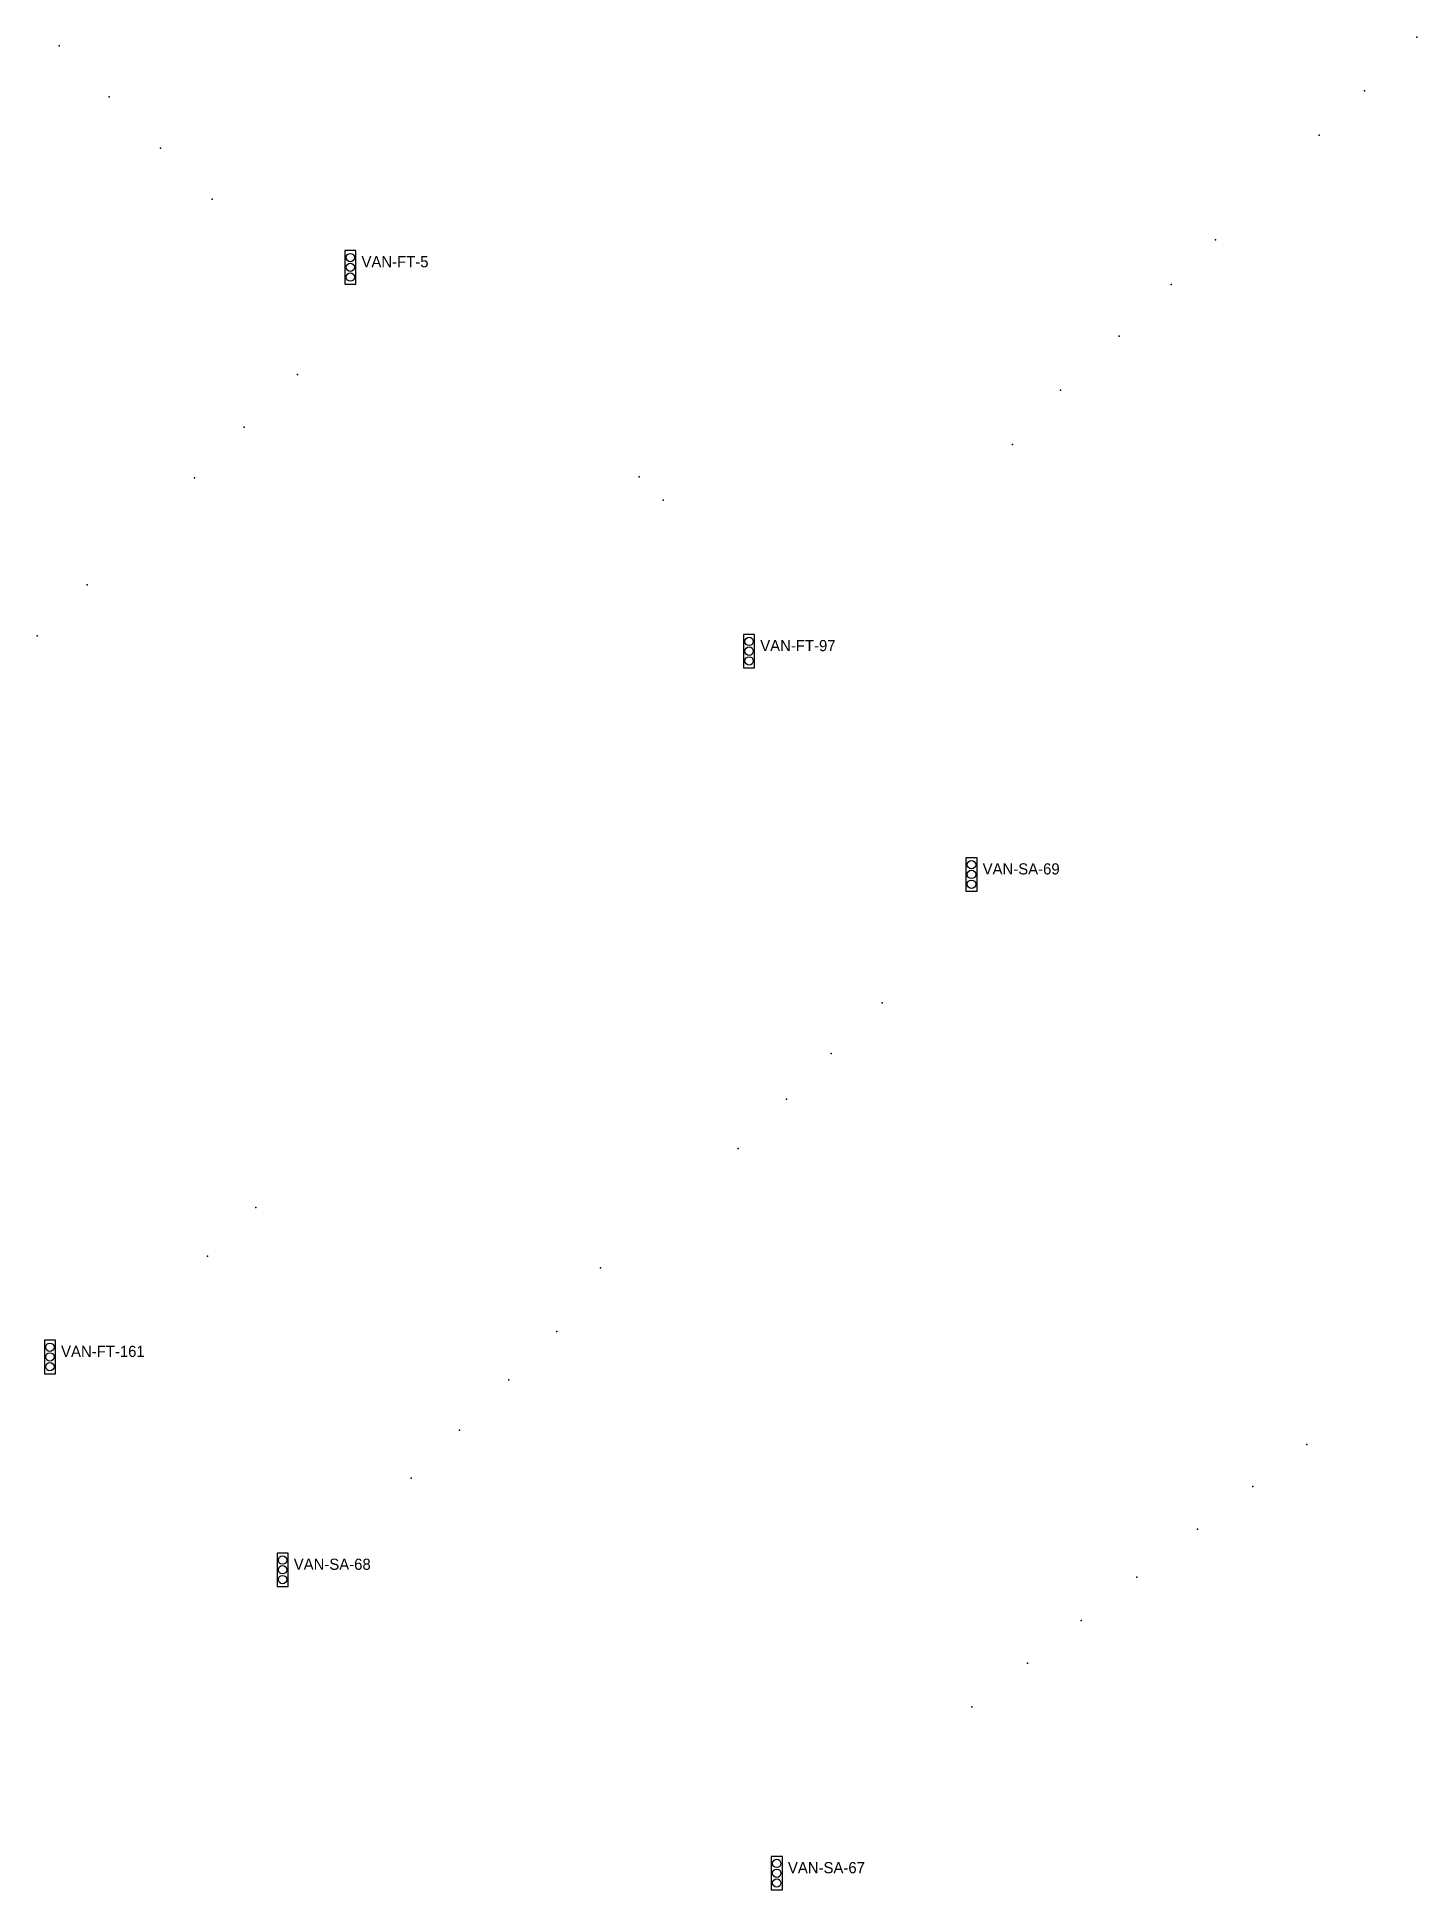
# Model space of a CAD drawing. Header units: inches. Extents: x 486474 to 494239, y 5455982 to 5460069.
# Drawn here: x 491831.6 to 492079.3, y 5458349.8 to 5458682.3 of the extents above; entities that cross this region are included whole.
import ezdxf

# ---------------------------------------------------------------- set-up
doc = ezdxf.new("R2010")
doc.units = ezdxf.units.IN
doc.header["$MEASUREMENT"] = 0
doc.layers.add('Parking Meters', color=10, linetype='Continuous')
doc.layers.add('Traffic Signals', color=10, linetype='Continuous')

msp = doc.modelspace()

# ---------------------------------------------------------------- texts
at = {"layer": 'Traffic Signals', "color": 1}
for s, p in [('VAN-FT-5', (491889.86, 5458640.95)), ('VAN-FT-97', (491961.43, 5458572.08)), ('VAN-SA-69', (492001.35, 5458532.02)), ('VAN-FT-161', (491835.94, 5458445.45)), ('VAN-SA-68', (491877.7, 5458407.26)), ('VAN-SA-67', (491966.4, 5458352.82))]:
    msp.add_text(s, height=2, dxfattribs=at).set_placement(p)

# ---------------------------------------------------------------- linework, layer by layer
at = {"layer": 'Parking Meters', "color": 7}
for p in [(491835.58, 5458680.67), (491835.58, 5458680.67), (492079.31, 5458682.26), (492069.9, 5458672.6), (492069.9, 5458672.6), (491844.59, 5458671.51), (491844.59, 5458671.51), (492061.77, 5458664.63), (492061.77, 5458664.63), (491853.81, 5458662.3), (491853.81, 5458662.3), (491863.03, 5458653.19), (491863.03, 5458653.19), (492043.16, 5458645.88), (492035.17, 5458637.88), (492035.17, 5458637.88), (492025.83, 5458628.59), (492025.83, 5458628.59), (491878.4, 5458621.74), (492015.31, 5458618.88), (492015.31, 5458618.88), (491868.81, 5458612.26), (491868.81, 5458612.26), (492006.69, 5458609.18), (492006.69, 5458609.18), (491859.87, 5458603.17), (491859.87, 5458603.17), (491939.69, 5458603.35), (491939.69, 5458603.35), (491944.02, 5458599.17), (491840.63, 5458583.96), (491840.63, 5458583.96), (491831.63, 5458574.83), (491831.63, 5458574.83), (491983.33, 5458509), (491983.33, 5458509), (491974.16, 5458499.9), (491974.16, 5458499.9), (491966.13, 5458491.72), (491966.13, 5458491.72), (491957.46, 5458482.85), (491957.46, 5458482.85), (491870.88, 5458472.28), (491870.88, 5458472.28), (491862.25, 5458463.53), (491862.25, 5458463.53), (491932.78, 5458461.46), (491924.92, 5458450.03), (491924.92, 5458450.03), (491916.3, 5458441.34), (491916.3, 5458441.34), (491907.45, 5458432.32), (491907.45, 5458432.32), (492059.55, 5458429.77), (492059.55, 5458429.77), (491898.8, 5458423.69), (491898.8, 5458423.69), (492049.84, 5458422.22), (492049.84, 5458422.22), (492039.92, 5458414.54), (492039.92, 5458414.54), (492029.02, 5458405.94), (492029.02, 5458405.94), (492019.03, 5458398.17), (492019.03, 5458398.17), (492009.38, 5458390.53), (492009.38, 5458390.53), (491999.44, 5458382.68), (491999.44, 5458382.68)]:
    msp.add_point(p, dxfattribs=at)
at = {"layer": 'Traffic Signals', "color": 1}
for points in [[(491886.86, 5458637.95), (491888.86, 5458637.95), (491888.86, 5458643.95), (491886.86, 5458643.95)], [(491958.43, 5458569.08), (491960.43, 5458569.08), (491960.43, 5458575.08), (491958.43, 5458575.08)], [(491998.35, 5458529.02), (492000.35, 5458529.02), (492000.35, 5458535.02), (491998.35, 5458535.02)], [(491832.94, 5458442.45), (491834.94, 5458442.45), (491834.94, 5458448.45), (491832.94, 5458448.45)], [(491874.7, 5458404.26), (491876.7, 5458404.26), (491876.7, 5458410.26), (491874.7, 5458410.26)], [(491963.4, 5458349.82), (491965.4, 5458349.82), (491965.4, 5458355.82), (491963.4, 5458355.82)]]:
    msp.add_lwpolyline(points, close=True, dxfattribs=at)
for centre in [(491887.86, 5458642.7), (491887.86, 5458640.95), (491887.86, 5458639.2), (491959.43, 5458573.83), (491959.43, 5458572.08), (491959.43, 5458570.33), (491999.35, 5458533.77), (491999.35, 5458532.02), (491999.35, 5458530.27), (491833.94, 5458447.2), (491833.94, 5458445.45), (491833.94, 5458443.7), (491875.7, 5458409.01), (491875.7, 5458407.26), (491875.7, 5458405.51), (491964.4, 5458354.57), (491964.4, 5458352.82), (491964.4, 5458351.07)]:
    msp.add_circle(centre, 0.75, dxfattribs=at)

msp.set_redraw_order([(e.dxf.handle, doc.entitydb.next_handle()) for e in msp.query("TEXT MTEXT ATTDEF DIMENSION ARC_DIMENSION")])  # texts and dimensions are drawn at this point

doc.saveas('drawing.dxf')
